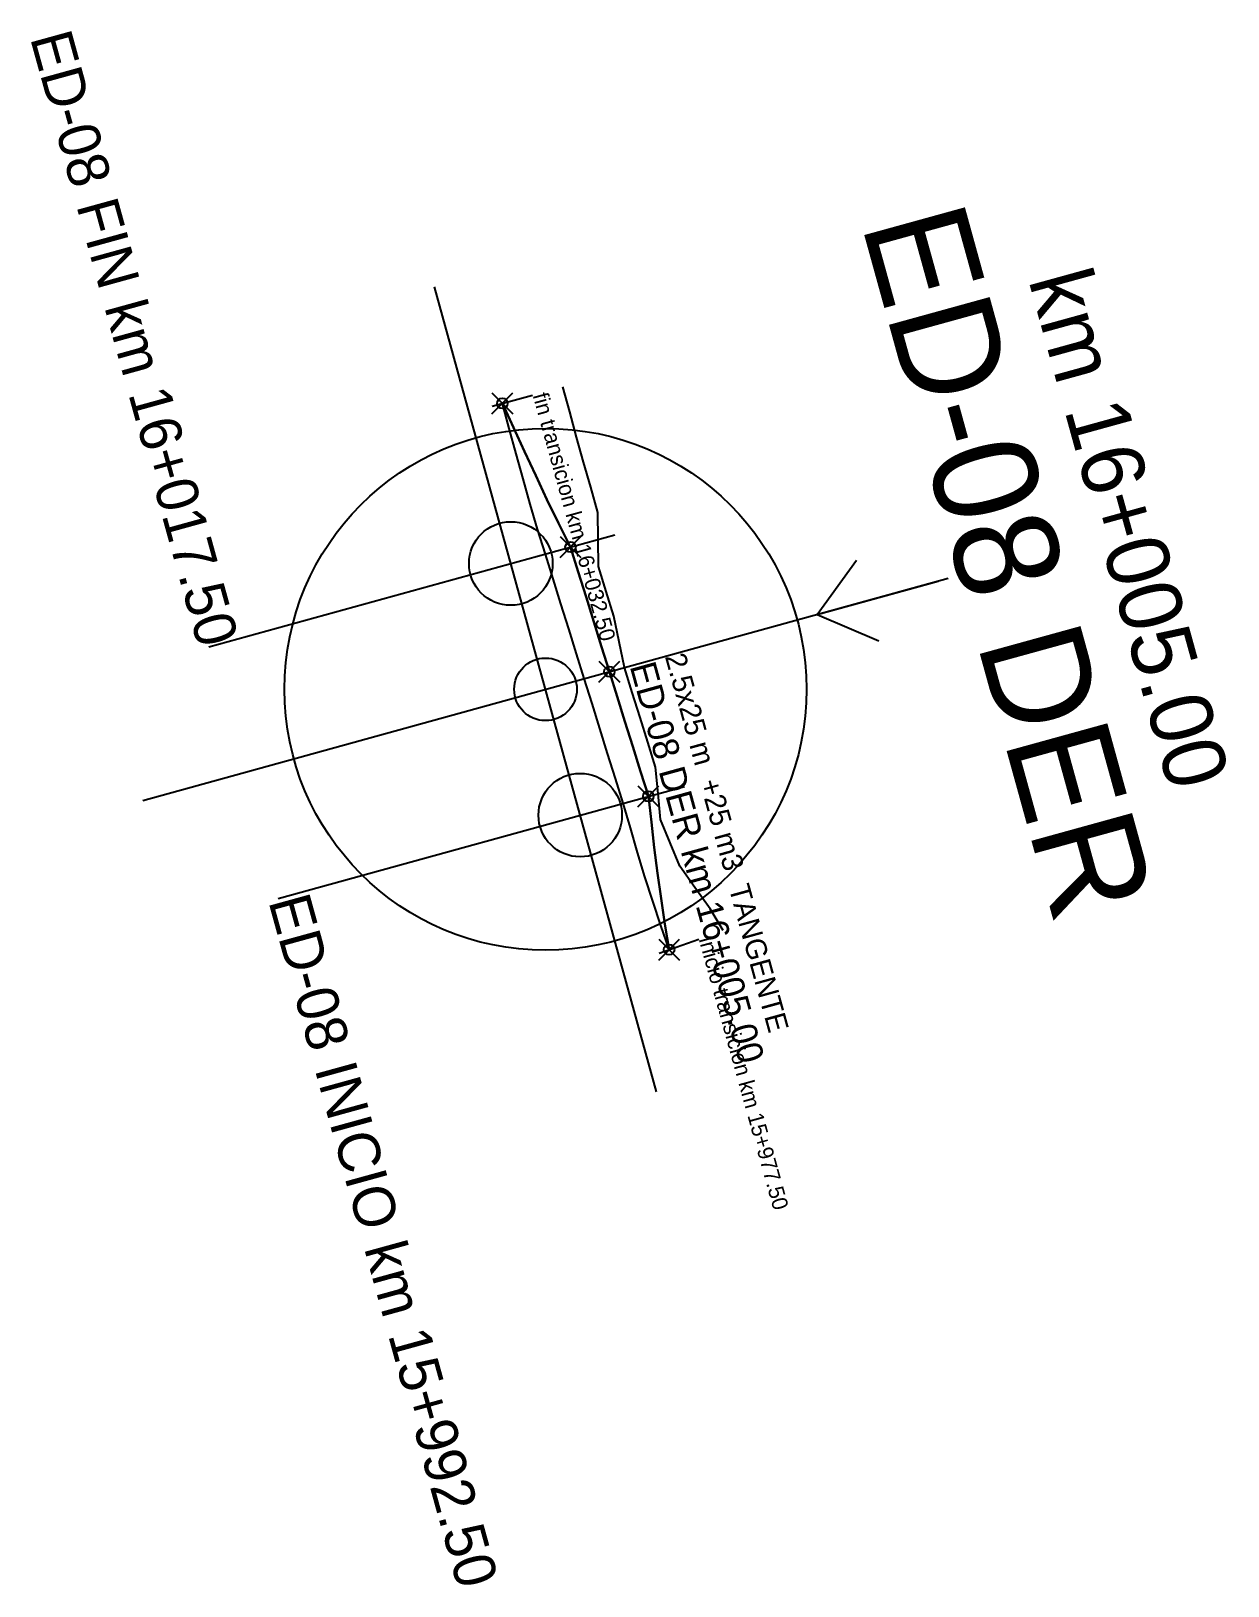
# Model space of a CAD drawing. Extents: x 598419 to 612853, y 9471396 to 9478612.
# Drawn here: x 604779.5 to 604894.1, y 9474724.2 to 9474873.1 of the extents above; entities that cross this region are included whole.
import ezdxf
from ezdxf.enums import TextEntityAlignment as Align

# ---------------------------------------------------------------- set-up
doc = ezdxf.new("R2010")
doc.units = 0
doc.header["$PDMODE"] = 35
doc.header["$PDSIZE"] = 1
for name, color, linetype in [('ENSANCHE_DER', 5, 'CONTINUOUS'), ('ENSANCHE_DER_BORDE_3D', 5, 'CONTINUOUS'), ('ENSANCHE_DER_MARCA', 5, 'CONTINUOUS'), ('ENSANCHE_DER_PUNTOS', 5, 'CONTINUOUS'), ('ENSANCHE_DER_TALUD', 5, 'CONTINUOUS'), ('ENSANCHE_DER_TEXTO', 5, 'CONTINUOUS')]:
    doc.layers.add(name, color=color, linetype=linetype)

msp = doc.modelspace()

# ---------------------------------------------------------------- texts
at = {"layer": 'ENSANCHE_DER_MARCA'}
msp.add_text('ED-08 FIN km 16+017.50', height=4, rotation=-74.5744, dxfattribs=at).set_placement((604795.5646, 9474813.8696), align=Align.RIGHT)
for s, height, p in [('ED-08 DER', 10, (604868.2957, 9474820.971)), ('km 16+005.00', 6, (604881.7914, 9474824.6948))]:
    msp.add_text(s, height=height, rotation=-74.5744, dxfattribs=at).set_placement(p, align=Align.CENTER)
msp.add_text('ED-08 INICIO km 15+992.50', height=4, rotation=-74.5744, dxfattribs=at).set_placement((604802.2143, 9474789.7702))
at = {"layer": 'ENSANCHE_DER_TEXTO'}
for s, height, p in [('fin transicion km 16+032.50', 1.5, (604827.5311, 9474838.2506)), ('2.5x25 m  +25 m3  TANGENTE', 2, (604840.196, 9474813.2175)), ('ED-08 DER km 16+005.00', 2.5, (604836.8221, 9474812.2865)), ('inicio transicion km 15+977.50', 1.5, (604843.4412, 9474786.127))]:
    msp.add_text(s, height=height, rotation=-74.5744, dxfattribs=at).set_placement(p)

# ---------------------------------------------------------------- linework, layer by layer
at = {"layer": 'ENSANCHE_DER'}
msp.add_lwpolyline([(604840.6122, 9474785.1287), (604839.8124, 9474787.4405), (604839.042, 9474789.7622), (604838.2999, 9474792.0932), (604837.588, 9474794.4335), (604836.9045, 9474796.7823), (604836.2107, 9474799.1507), (604835.4654, 9474801.5385), (604834.7201, 9474803.9263), (604833.9748, 9474806.314), (604833.2295, 9474808.7018), (604832.4842, 9474811.0896), (604831.7389, 9474813.4774), (604830.9936, 9474815.8651), (604830.2483, 9474818.2529), (604829.503, 9474820.6407), (604828.7577, 9474823.0285), (604828.0124, 9474825.4162), (604827.299, 9474827.8128), (604826.6341, 9474830.2228), (604825.9691, 9474832.6327), (604825.3041, 9474835.0427), (604824.6392, 9474837.4526), (604824.6392, 9474837.4526), (604825.7058, 9474835.1535), (604826.7724, 9474832.8544), (604827.839, 9474830.5553), (604828.9057, 9474828.2562), (604830.0207, 9474825.9704), (604831.1676, 9474823.6934), (604831.9129, 9474821.3057), (604832.6582, 9474818.9179), (604833.4035, 9474816.5301), (604834.1488, 9474814.1423), (604834.8941, 9474811.7546), (604835.6394, 9474809.3668), (604836.3847, 9474806.979), (604837.13, 9474804.5912), (604837.8753, 9474802.2035), (604838.6206, 9474799.8157), (604838.9085, 9474797.3516), (604839.1855, 9474794.9089), (604839.4934, 9474792.4647), (604839.8345, 9474790.0198), (604840.207, 9474787.5742), (604840.6122, 9474785.1287)], close=True, dxfattribs=at)
at = {"layer": 'ENSANCHE_DER_BORDE_3D'}
msp.add_polyline3d([(604840.6122, 9474785.1287, 549.2331), (604840.207, 9474787.5742, 549.1469), (604839.8345, 9474790.0198, 549.0669), (604839.4934, 9474792.4647, 548.993), (604839.1855, 9474794.9089, 548.9251), (604838.9085, 9474797.3516, 548.8634), (604838.6206, 9474799.8157, 548.8084), (604837.8753, 9474802.2035, 548.7688), (604837.13, 9474804.5912, 548.7354), (604836.3847, 9474806.979, 548.708), (604835.6394, 9474809.3668, 548.6867), (604834.8941, 9474811.7546, 548.6715), (604834.1488, 9474814.1423, 548.6625), (604833.4035, 9474816.5301, 548.6595), (604832.6582, 9474818.9179, 548.6602), (604831.9129, 9474821.3057, 548.6609), (604831.1676, 9474823.6934, 548.6616), (604830.0207, 9474825.9704, 548.6707), (604828.9057, 9474828.2562, 548.6791), (604827.839, 9474830.5553, 548.6865), (604826.7724, 9474832.8544, 548.6939), (604825.7058, 9474835.1535, 548.7013), (604824.6392, 9474837.4526, 548.7087)], dxfattribs=at)
at = {"layer": 'ENSANCHE_DER_MARCA'}
for p, q in [((604839.4122, 9474771.5064), (604818.1332, 9474848.6246)), ((604823.6752, 9474837.1866), (604827.5311, 9474838.2506)), ((604796.5286, 9474814.1356), (604835.4252, 9474824.8682)), ((604854.8001, 9474817.2472), (604858.556, 9474822.433)), ((604790.2136, 9474799.426), (604867.3318, 9474820.705)), ((604854.8001, 9474817.2472), (604866.3678, 9474820.439)), ((604854.8001, 9474817.2472), (604860.6839, 9474814.7212)), ((604803.1782, 9474790.0362), (604842.0749, 9474800.7688)), ((604839.6692, 9474784.7959), (604843.4412, 9474786.127))]:
    msp.add_line(p, q, dxfattribs=at)
for centre, radius in [((604828.7727, 9474810.0655), 25), ((604825.4479, 9474822.1152), 4), ((604828.7727, 9474810.0655), 3), ((604832.0975, 9474798.0158), 4)]:
    msp.add_circle(centre, radius, dxfattribs=at)
at = {"layer": 'ENSANCHE_DER_PUNTOS'}
for p in [(604824.6392, 9474837.4526, 548.7087), (604831.1676, 9474823.6934, 548.6616), (604834.8941, 9474811.7546, 548.6715), (604838.6206, 9474799.8157, 548.8084), (604840.6122, 9474785.1287, 549.2331)]:
    msp.add_point(p, dxfattribs=at)
at = {"layer": 'ENSANCHE_DER_TALUD'}
msp.add_lwpolyline([(604845.7986, 9474786.959), (604844.5478, 9474789.0453), (604843.0835, 9474791.0758), (604841.6418, 9474793.1334), (604840.7025, 9474795.3604), (604839.7903, 9474797.602), (604839.5605, 9474800.075), (604839.3213, 9474802.6024), (604838.576, 9474804.9902), (604837.8307, 9474807.378), (604837.0854, 9474809.7658), (604836.3401, 9474812.1535), (604835.8358, 9474814.6078), (604835.3315, 9474817.0621), (604834.5862, 9474819.4499), (604833.8409, 9474821.8376), (604833.8186, 9474824.4249), (604833.7962, 9474827.0122), (604833.1071, 9474829.4154), (604832.4179, 9474831.8187), (604831.753, 9474834.2286), (604831.088, 9474836.6386), (604830.423, 9474839.0485)], dxfattribs=at)

msp.set_redraw_order([(e.dxf.handle, doc.entitydb.next_handle()) for e in msp.query("TEXT MTEXT ATTDEF DIMENSION ARC_DIMENSION")])  # texts and dimensions are drawn at this point

doc.saveas('drawing.dxf')
